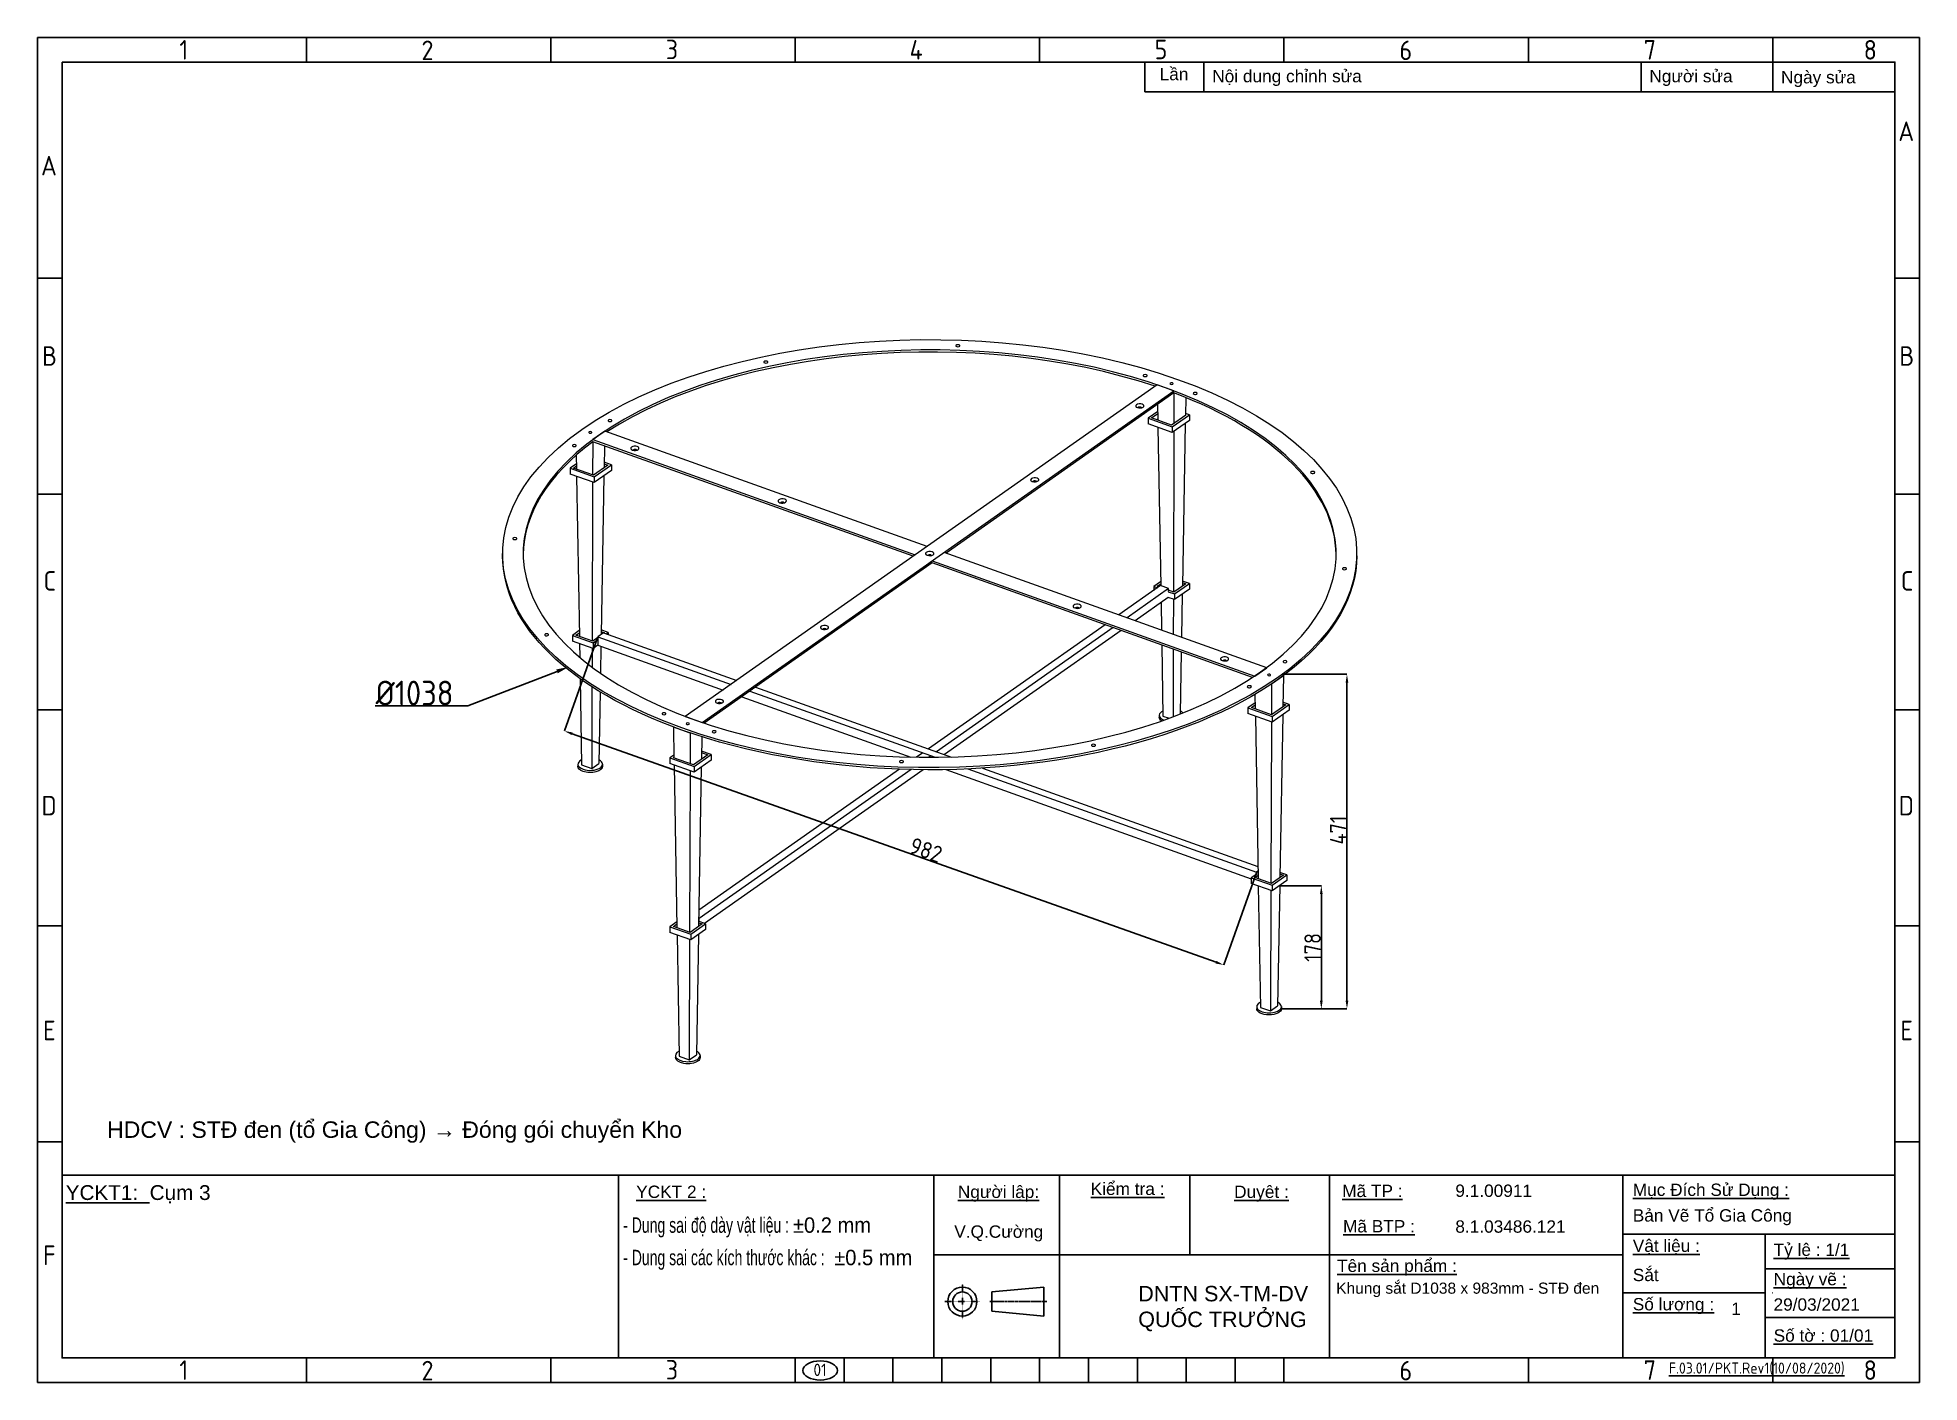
# Model space of a CAD drawing. Header units: millimetres. Extents: x -205945 to -46279, y 28253 to 108078.
# Drawn here: x -48566 to -46279, y 54352 to 55987 of the extents above; entities that cross this region are included whole.
import ezdxf

# ---------------------------------------------------------------- set-up
doc = ezdxf.new("R2010")
doc.units = ezdxf.units.MM
doc.header["$PDMODE"] = 2
for name, pattern in [('CENTER', [2, 1.25, -0.25, 0.25, -0.25]), ('CENTERX2', [4, 2.5, -0.5, 0.5, -0.5]), ('CONTPVMNIL', [0])]:
    doc.linetypes.add(name, pattern=pattern)
doc.layers.get('0').update_dxf_attribs({"linetype": 'CONTPVMNIL'})
doc.layers.get('DEFPOINTS').update_dxf_attribs({"color": 6})
for name, color, linetype in [('CENTER', 1, 'CENTERX2'), ('FRAME050', 6, 'Continuous'), ('MAIN', 7, 'Continuous')]:
    doc.layers.add(name, color=color, linetype=linetype)
doc.styles.add('ISOCP', font='isocp')
doc.styles.add('SLDTEXTSTYLE3', font='TXT', dxfattribs={"width": 0.65, "bigfont": 'bigfont'})
doc.styles.get("Standard").update_dxf_attribs({"font": 'isocp.shx'})
doc.styles.add('style1', font='arial.ttf', dxfattribs={"width": 0.75})
doc.dimstyles.new('Dim20$0', dxfattribs={"dimtxt": 20, "dimasz": 10, "dimexe": 0, "dimexo": 0, "dimgap": 0.6, "dimtad": 1, "dimtoh": 1, "dimdsep": 46, "dimtxsty": 'ISOCP', "dimcen": 0, "dimclrd": 3, "dimclre": 3, "dimclrt": 7, "dimadec": 3, "dimazin": 2, "dimtp": 0.05, "dimtm": 0.05, "dimtfac": 0.7, "dimtofl": 0, "dimtmove": 0, "dimatfit": 3, "dimfxl": 0, "dimtolj": 1, "dimarcsym": 0})
doc.dimstyles.new('Dim20$3', dxfattribs={"dimtxt": 20, "dimasz": 10, "dimexe": 0, "dimexo": 0, "dimgap": 0.6, "dimtad": 1, "dimtoh": 1, "dimdsep": 46, "dimtxsty": 'ISOCP', "dimcen": 0, "dimclrd": 3, "dimclre": 3, "dimclrt": 7, "dimadec": 3, "dimazin": 2, "dimtp": 0.05, "dimtm": 0.05, "dimtfac": 0.7, "dimtofl": 0, "dimtmove": 0, "dimatfit": 3, "dimfxl": 0, "dimtolj": 1, "dimarcsym": 0})

msp = doc.modelspace()

# ---------------------------------------------------------------- texts
at = {"attachment_point": 1}
for s, insert, char_height, width in [('{\\fArial|b0|i0|c0|p34;Lần}', (-47202.407, 55949.703), 15, 24.50884), ('{\\fArial|b0|i0|c0|p34;\\LYCKT1:\\l  Cụm 3}', (-48531.889, 54591.78), 18, 271.29006), ('{\\fArial|b0|i0|c0|p34;29/03/2021}', (-46456.341, 54454.213), 15, 11.98235), ('{\\LF.03.01/PKT.Rev1(10/08/2020)}', (-46583.559, 54376.21), 13.5, 28.97216)]:
    msp.add_mtext(s, dxfattribs=dict(at, insert=insert, char_height=char_height, width=width))
at = {"color": 0, "attachment_point": 1, "style": 'SLDTEXTSTYLE3'}
for s, insert, char_height, width in [('{\\fArial|b0|i0|c0|p34;\\W1;\\C256;Nội dung chỉnh sửa}', (-47138.482, 55947.223), 15, 274.88014), ('{\\fArial|b0|i0|c0|p34;\\W1;\\C256;Người sửa}', (-46607.275, 55947.223), 15, 274.88014), ('{\\fArial|b0|i0|c0|p34;\\W1;\\C256;Ngày sửa}', (-46447.267, 55945.923), 15, 274.88014), ('{\\fArial|b0|i0|c0|p34;\\W1;\\L\\C256;YCKT 2 :}', (-47838.561, 54591.246), 15, 104.20621), ('{\\fArial|b0|i0|c0|p34;\\W1;\\L\\C256;Người lập:}', (-47447.678, 54591.246), 15, 104.20621), ('{\\fArial|b0|i0|c0|p34;\\W1;\\L\\C256;Kiểm tra :}', (-47286.236, 54594.878), 15, 104.20621), ('{\\fArial|b0|i0|c0|p34;\\W1;\\L\\C256;Duyệt :}', (-47111.881, 54591.246), 15, 104.20621), ('{\\fArial|b0|i0|c0|p34;\\W1;\\L\\C256;Mã TP :}', (-46980.526, 54592.319), 15, 104.20621), ('{\\fArial|b0|i0|c0|p34;\\W1;\\C256;9.1.00911}', (-46843.06, 54592.538), 15, 104.20621), ('{\\fArial|b0|i0|c0|p34;\\W1;\\L\\C256;Mục Đích Sử Dụng :}', (-46627.395, 54593.684), 15, 198.90063), ('{\\fArial|b0|i0|c0|p34; - Dung sai độ dày vật liệu : \\W0.933;%%P0.2 mm}', (-47859.088, 54552.638), 18.75, 604.403), ('{\\fArial|b0|i0|c0|p34;\\W1;\\C256;V.Q.Cường}', (-47452.024, 54542.861), 15, 104.20621), ('{\\fArial|b0|i0|c0|p34;\\W1;\\L\\C256;Mã BTP :}', (-46979.563, 54549.378), 15, 104.20621), ('{\\fArial|b0|i0|c0|p34;\\W1;\\C256;8.1.03486.121}', (-46843.06, 54549.009), 15, 104.20621), ('{\\fArial|b0|i0|c0|p34;\\W1;\\C256;Bản Vẽ Tổ Gia Công}', (-46627.395, 54562.535), 15, 305.52172), ('{\\fArial|b0|i0|c0|p34;\\W1;\\L\\C256;Vật liệu :}', (-46627.395, 54525.715), 15, 104.20621), ('{\\fArial|b0|i0|c0|p34;\\W1;\\L\\C256;Tỷ lệ : 1/1}', (-46456.213, 54520.824), 15, 104.20621), ('{\\fArial|b0|i0|c0|p34; - Dung sai các kích thước khác : \\W0.933; %%P0.5 mm}', (-47859.088, 54513.237), 18.75, 604.403), ('{\\fArial|b0|i0|c0|p34;\\W1;\\L\\C256;Tên sản phẩm :}', (-46986.802, 54501.334), 15, 152.67102), ('{\\fArial|b0|i0|c0|p34;\\W1;\\C256;Khung sắt D1038 x 983mm - STĐ đen}', (-46987.859, 54473.345, 0), 13.5, 352.68269), ('{\\fArial|b0|i0|c0|p34;\\W1;\\C256;Sắt }', (-46627.395, 54490.163), 15, 104.20621), ('{\\fArial|b0|i0|c0|p34;\\W1;\\L\\C256;Ngày vẽ :}', (-46456.213, 54485.141), 15, 104.20621), ('{\\fArial|b0|i0|c0|p34;\\W1;\\C256;DNTN SX-TM-DV QUỐC TRƯỞNG}', (-47228.489, 54469.334), 18.75, 279.39865), ('{\\fArial|b0|i0|c0|p34;\\W1;\\L\\C256;Số lượng :}', (-46627.395, 54454.612), 15, 104.20621), ('{\\fArial|b0|i0|c0|p34;\\W1;\\C256;1}', (-46507.805, 54449.067), 15, 104.20621), ('{\\fArial|b0|i0|c0|p34;\\W1;\\L\\C256;Số tờ : 01/01}', (-46456.213, 54416.539), 15, 136.35525)]:
    msp.add_mtext(s, dxfattribs=dict(at, insert=insert, char_height=char_height, width=width))
at = {"ltscale": 30, "insert": (-48481.559, 54669.307, 0), "char_height": 20, "width": 1429.70348, "attachment_point": 1, "style": 'style1'}
msp.add_mtext('{\\W1;HDCV : STĐ đen (tổ Gia Công) → Đóng gói chuyển Kho}', dxfattribs=at)
at = {"color": 7, "insert": (-47623.142, 54374.814), "char_height": 15, "width": 24.50884, "attachment_point": 1}
msp.add_mtext('01', dxfattribs=at)

# ---------------------------------------------------------------- blocks, each defined once
blk = doc.blocks.new('ẢERHAEEH')
at = {"layer": 'FRAME050'}
for p, q in [((-261.36, 213.96), (-261.36, 217.92)), ((-221.76, 213.96), (-221.76, 217.92)), ((-182.16, 213.96), (-182.16, 217.92)), ((-142.56, 213.96), (-142.56, 217.92)), ((-102.96, 213.96), (-102.96, 217.92)), ((-63.36, 213.96), (-63.36, 217.92)), ((-23.76, 213.96), (-23.76, 217.92)), ((-300.96, 178.96), (-304.92, 178.96)), ((0, 178.96), (-3.96, 178.96)), ((-300.96, 143.96), (-304.92, 143.96)), ((0, 143.96), (-3.96, 143.96)), ((-304.92, 108.96), (-300.96, 108.96)), ((-3.96, 108.96), (0, 108.96)), ((-300.96, 73.96), (-304.92, 73.96)), ((0, 73.96), (-3.96, 73.96)), ((-300.96, 38.96), (-304.92, 38.96)), ((0, 38.96), (-3.96, 38.96)), ((-261.36, 0), (-261.36, 3.96)), ((-221.76, 0), (-221.76, 3.96)), ((-182.16, 0), (-182.16, 3.96)), ((-174.24, 0), (-174.24, 3.96)), ((-166.32, 0), (-166.32, 3.96)), ((-158.4, 0), (-158.4, 3.96)), ((-150.48, 0), (-150.48, 3.96)), ((-142.56, 3.96), (-142.56, 0)), ((-134.64, 0), (-134.64, 3.96)), ((-126.72, 0), (-126.72, 3.96)), ((-118.8, 0), (-118.8, 3.96)), ((-110.88, 0), (-110.88, 3.96)), ((-102.96, 0), (-102.96, 3.96)), ((-63.36, 0), (-63.36, 3.96)), ((-23.76, 0), (-23.76, 3.96)), ((-182.16, 0), (-102.96, 0))]:
    blk.add_line(p, q, dxfattribs=at)
at = {"layer": 'MAIN', "color": 7, "linetype": 'Continuous'}
blk.add_lwpolyline([(-300.96, 213.96), (-3.96, 213.96), (-3.96, 3.96), (-300.96, 3.96)], close=True, dxfattribs=at)
at = {"layer": 'FRAME050', "style": 'ISOCP'}
for s, p in [('1', (-281.95, 214.36)), ('2', (-242.72, 214.28)), ('3', (-203.13, 214.42)), ('4', (-163.63, 214.36)), ('5', (-123.93, 214.42)), ('6', (-84.25, 214.28)), ('7', (-44.67, 214.36)), ('8', (-9.03, 214.36)), ('A', (-3.41, 201.17)), ('A', (-304.37, 195.59)), ('B', (-304.21, 164.74)), ('B', (-3.25, 164.74)), ('C', (-303.97, 128.3)), ('C', (-3.01, 128.3)), ('D', (-304.3, 91.87)), ('D', (-3.34, 91.87)), ('E', (-304.05, 55.44)), ('E', (-3.09, 55.44)), ('F', (-304.05, 19.01)), ('1', (-281.95, 0.4)), ('2', (-242.72, 0.32)), ('3', (-203.13, 0.46)), ('6', (-84.25, 0.32)), ('7', (-44.67, 0.4)), ('8', (-9.03, 0.4))]:
    blk.add_text(s, height=3.17, dxfattribs=at).set_placement(p)
blk = doc.blocks.new('*D481')
at = {"color": 3, "lineweight": -2, "ltscale": 30, "transparency": 16777216}
for p, q in [((-48043.3, 55174.3), (-47934.8, 55216.2)), ((-48155.9, 55174.3), (-48043.3, 55174.3))]:
    blk.add_line(p, q, dxfattribs=at)
at = {"color": 3, "ltscale": 30, "transparency": 16777216}
blk.add_solid([(-47935.7, 55218.6), (-47933.9, 55213.9), (-47920.8, 55221.6)], dxfattribs=at)
at = {"layer": 'DEFPOINTS', "color": 0, "ltscale": 30, "transparency": 16777216}
for p in [(-46935.5, 55603), (-47920.8, 55221.6)]:
    blk.add_point(p, dxfattribs=at)
at = {"color": 7, "ltscale": 30, "transparency": 16777216, "insert": (-48107.9, 55189.9), "char_height": 30, "attachment_point": 5, "style": 'ISOCP'}
blk.add_mtext('\\A1;%%C1038', dxfattribs=at)
blk = doc.blocks.new('*D482')
at = {"color": 3, "lineweight": -2, "ltscale": 30, "transparency": 16777216}
for p, q in [((-47885.6, 55257.2), (-47925.9, 55143.8)), ((-47916.4, 55140.5), (-47133.8, 54862.8)), ((-47084.2, 54972.8), (-47124.4, 54859.4))]:
    blk.add_line(p, q, dxfattribs=at)
at = {"color": 3, "ltscale": 30, "transparency": 16777216}
for points in [[(-47915.9, 55142), (-47917, 55138.9), (-47925.9, 55143.8)], [(-47133.3, 54864.3), (-47134.4, 54861.2), (-47124.4, 54859.4)]]:
    blk.add_solid(points, dxfattribs=at)
at = {"layer": 'DEFPOINTS', "color": 0, "ltscale": 30, "transparency": 16777216}
for p in [(-47885.6, 55257.2), (-47084.2, 54972.8), (-47124.4, 54859.4)]:
    blk.add_point(p, dxfattribs=at)
at = {"color": 7, "ltscale": 30, "transparency": 16777216, "insert": (-47486.4, 54999.1), "char_height": 20, "attachment_point": 5, "rotation": 340.4628, "style": 'ISOCP'}
blk.add_mtext('\\A1;982', dxfattribs=at)
blk = doc.blocks.new('*D483')
at = {"color": 3, "lineweight": -2, "ltscale": 30, "transparency": 16777216}
for p, q in [((-47056.8, 54955.7), (-47005.9, 54955.7)), ((-47005.9, 54945.7), (-47005.9, 54815.9)), ((-47054.8, 54805.9), (-47005.9, 54805.9))]:
    blk.add_line(p, q, dxfattribs=at)
at = {"color": 3, "ltscale": 30, "transparency": 16777216}
for points in [[(-47007.6, 54945.7), (-47004.3, 54945.7), (-47005.9, 54955.7)], [(-47007.6, 54815.9), (-47004.3, 54815.9), (-47005.9, 54805.9)]]:
    blk.add_solid(points, dxfattribs=at)
at = {"layer": 'DEFPOINTS', "color": 0, "ltscale": 30, "transparency": 16777216}
for p in [(-47056.8, 54955.7), (-47054.8, 54805.9), (-47005.9, 54805.9)]:
    blk.add_point(p, dxfattribs=at)
at = {"color": 7, "ltscale": 30, "transparency": 16777216, "insert": (-47016.5, 54880.8), "char_height": 20, "attachment_point": 5, "rotation": 90, "style": 'ISOCP'}
blk.add_mtext('\\A1;178', dxfattribs=at)
blk = doc.blocks.new('*D769')
at = {"color": 3, "lineweight": -2, "ltscale": 30, "transparency": 16777216}
for p, q in [((-47053.3, 55212.7), (-46974.8, 55212.7)), ((-46974.8, 55202.7), (-46974.8, 54816.1)), ((-47054.5, 54806.1), (-46974.8, 54806.1))]:
    blk.add_line(p, q, dxfattribs=at)
at = {"color": 3, "ltscale": 30, "transparency": 16777216}
for points in [[(-46976.4, 55202.7), (-46973.1, 55202.7), (-46974.8, 55212.7)], [(-46976.4, 54816.1), (-46973.1, 54816.1), (-46974.8, 54806.1)]]:
    blk.add_solid(points, dxfattribs=at)
at = {"layer": 'DEFPOINTS', "color": 0, "ltscale": 30, "transparency": 16777216}
for p in [(-47053.3, 55212.7), (-47054.5, 54806.1), (-46974.8, 54806.1)]:
    blk.add_point(p, dxfattribs=at)
at = {"color": 7, "ltscale": 30, "transparency": 16777216, "insert": (-46985.4, 55023.3), "char_height": 20, "attachment_point": 5, "rotation": 90, "style": 'ISOCP'}
blk.add_mtext('\\A1;471', dxfattribs=at)

# ---------------------------------------------------------------- dimensions: what is measured, and where the dimension line sits
at = {"ltscale": 30}
dim = msp.add_diameter_dim_2p(p1=(-46935.535, 55602.977, 0), p2=(-47920.816, 55221.647, 0), text='%%C1038', dimstyle='Dim20$3', override={"dimtxt": 30, "dimasz": 15}, dxfattribs=at)
dim.commit()
dim.dimension.update_dxf_attribs({"geometry": '*D481', "text_midpoint": (-48107.884, 55174.256, 0), "dimtype": 163})
for base, p1, p2, angle, text, picture, middle, dimtype in [((-47124.422, 54859.408, 0), (-47885.631, 55257.176, 0), (-47084.19, 54972.785, 0), 340.46278, '982', '*D482', (-47489.945, 54989.114, 0), 161), ((-46974.763, 54806.145, 0), (-47053.339, 55212.656, 0), (-47054.458, 54806.145, 0), 90, '471', '*D769', (-46974.763, 55023.292, 0), 160), ((-47005.94, 54805.877, 0), (-47056.836, 54955.669, 0), (-47054.84, 54805.877, 0), 90, '178', '*D483', (-47005.94, 54880.773, 0), 160)]:
    dim = msp.add_linear_dim(base=base, p1=p1, p2=p2, angle=angle, text=text, dimstyle='Dim20$0', dxfattribs=at)
    dim.commit()
    dim.dimension.update_dxf_attribs({"geometry": picture, "text_midpoint": middle, "dimtype": dimtype})

# ---------------------------------------------------------------- linework, layer by layer
at = {"color": 0, "linetype": 'Continuous', "lineweight": 0, "extrusion": (0, 0.865351, 0.501167)}
for p, q in [((-47205.394, 55564.556, 0), (-47499.357, 55357.886, 0)), ((-47481.448, 55348.892, 0), (-47185.037, 55557.283, 0)), ((-47185.087, 55554.652, 0), (-47462.04, 55359.941, 0)), ((-47185.037, 55557.283, 0), (-47205.394, 55564.556, 0)), ((-47184.975, 55554.61, 0), (-47185.084, 55517.444, 0)), ((-47170.739, 55549.036, 0), (-47171.117, 55527.263, 0)), ((-47204.809, 55532.067, 0), (-47216.489, 55523.856, 0)), ((-47212.305, 55524.208, 0), (-47204.765, 55529.509, 0)), ((-47204.96, 55540.68, 0), (-47204.625, 55521.464, 0)), ((-47170.463, 55527.723, 0), (-47187.876, 55515.48, 0)), ((-47187.175, 55513.383, 0), (-47166.278, 55528.075, 0)), ((-47171.105, 55527.953, 0), (-47170.463, 55527.723, 0)), ((-47166.278, 55528.075, 0), (-47171.073, 55529.788, 0)), ((-47166.278, 55528.075, 0), (-47166.278, 55521.152, 0)), ((-47876.866, 55508.14, 0), (-47891.378, 55497.938, 0)), ((-47484.845, 55368.088, 0), (-47876.866, 55508.14, 0)), ((-47216.489, 55523.856, 0), (-47216.489, 55516.933, 0)), ((-47216.489, 55523.856, 0), (-47187.175, 55513.383, 0)), ((-47187.175, 55506.46, 0), (-47216.489, 55516.933, 0)), ((-47187.876, 55515.48, 0), (-47212.305, 55524.208, 0)), ((-47204.646, 55522.67, 0), (-47205.776, 55521.875, 0)), ((-47204.471, 55512.64, 0), (-47201.12, 55320.387, 0)), ((-47166.278, 55521.152, 0), (-47187.175, 55506.46, 0)), ((-47187.175, 55513.383, 0), (-47187.175, 55506.46, 0)), ((-47185.112, 55507.911, 0), (-47185.687, 55312.687, 0)), ((-47171.285, 55517.632, 0), (-47174.726, 55319.638, 0)), ((-47891.465, 55495.199, 0), (-47891.583, 55455.128, 0)), ((-47891.378, 55497.938, 0), (-47499.357, 55357.886, 0)), ((-47501.805, 55356.165, 0), (-47891.307, 55495.317, 0)), ((-47877.219, 55490.284, 0), (-47877.684, 55463.535, 0)), ((-47911.226, 55468.445, 0), (-47918.908, 55463.044, 0)), ((-47918.908, 55463.044, 0), (-47889.594, 55452.571, 0)), ((-47918.908, 55463.044, 0), (-47918.908, 55456.121, 0)), ((-47914.724, 55463.395, 0), (-47911.181, 55465.886, 0)), ((-47890.295, 55454.668, 0), (-47914.724, 55463.395, 0)), ((-47911.411, 55479.08, 0), (-47911.115, 55462.106, 0)), ((-47872.881, 55466.911, 0), (-47890.295, 55454.668, 0)), ((-47889.594, 55452.571, 0), (-47868.697, 55467.262, 0)), ((-47868.697, 55460.339, 0), (-47889.594, 55445.648, 0)), ((-47877.596, 55468.595, 0), (-47872.881, 55466.911, 0)), ((-47868.697, 55467.262, 0), (-47877.564, 55470.43, 0)), ((-47868.697, 55467.262, 0), (-47868.697, 55460.339, 0)), ((-47889.594, 55445.648, 0), (-47918.908, 55456.121, 0)), ((-47910.961, 55453.282, 0), (-47907.572, 55258.829, 0)), ((-47891.609, 55446.368, 0), (-47892.177, 55253.329, 0)), ((-47889.594, 55452.571, 0), (-47889.594, 55445.648, 0)), ((-47877.851, 55453.904, 0), (-47881.201, 55261.162, 0)), ((-48000.922, 55356.755, 0), (-48000.922, 55359.351, 0)), ((-47499.357, 55357.886, 0), (-47778.892, 55161.36, 0)), ((-47758.535, 55154.087, 0), (-47479, 55350.613, 0)), ((-47479, 55348.017, 0), (-47755.903, 55153.341, 0)), ((-47479, 55350.613, 0), (-47086.863, 55210.52, 0)), ((-47089.6, 55208.901, 0), (-47479, 55348.017, 0)), ((-47072.352, 55220.722, 0), (-47464.488, 55360.816, 0)), ((-46962.922, 55356.755, 0), (-46962.922, 55359.351, 0)), ((-47201.241, 55320.431, 0), (-47251.851, 55284.849, 0)), ((-47201.203, 55325.198, 0), (-47209.516, 55319.354, 0)), ((-47205.331, 55319.705, 0), (-47201.159, 55322.639, 0)), ((-47191.469, 55316.94, 0), (-47201.241, 55320.431, 0)), ((-47170.463, 55322.635, 0), (-47184.974, 55312.433, 0)), ((-47184.273, 55310.336, 0), (-47166.278, 55322.987, 0)), ((-47174.648, 55324.13, 0), (-47170.463, 55322.635, 0)), ((-47166.278, 55322.987, 0), (-47174.616, 55325.965, 0)), ((-47166.278, 55322.987, 0), (-47166.278, 55316.064, 0)), ((-47191.469, 55316.94, 0), (-47242.079, 55281.358, 0)), ((-47192.008, 55306.176, 0), (-47232.286, 55277.86, 0)), ((-47209.516, 55319.354, 0), (-47209.516, 55314.613, 0)), ((-47209.516, 55319.354, 0), (-47205.044, 55317.756, 0)), ((-47203.303, 55318.981, 0), (-47205.331, 55319.705, 0)), ((-47200.765, 55300.02, 0), (-47200.178, 55266.389, 0)), ((-47192.008, 55313.099, 0), (-47184.273, 55310.336, 0)), ((-47184.273, 55303.413, 0), (-47192.008, 55306.176, 0)), ((-47191.469, 55313.478, 0), (-47191.469, 55316.94, 0)), ((-47184.974, 55312.433, 0), (-47191.469, 55314.753, 0)), ((-47185.712, 55303.927, 0), (-47185.838, 55261.266, 0)), ((-47166.278, 55316.064, 0), (-47184.273, 55303.413, 0)), ((-47184.273, 55310.336, 0), (-47184.273, 55303.413, 0)), ((-47174.893, 55310.007, 0), (-47175.803, 55257.681, 0)), ((-47907.694, 55265.84, 0), (-47916.006, 55259.996, 0)), ((-47916.006, 55259.996, 0), (-47890.763, 55250.978, 0)), ((-47916.006, 55259.996, 0), (-47916.006, 55253.073, 0)), ((-47890.763, 55244.055, 0), (-47916.006, 55253.073, 0)), ((-47911.822, 55260.348, 0), (-47907.649, 55263.281, 0)), ((-47891.465, 55253.075, 0), (-47911.822, 55260.348, 0)), ((-47885.249, 55257.445, 0), (-47891.465, 55253.075, 0)), ((-47890.763, 55250.978, 0), (-47885.249, 55254.855, 0)), ((-47878.283, 55263.213, 0), (-47885.249, 55258.316, 0)), ((-47885.249, 55258.316, 0), (-47885.249, 55247.932, 0)), ((-47885.249, 55258.316, 0), (-47723.285, 55200.454, 0)), ((-47881.138, 55264.772, 0), (-47876.953, 55263.277, 0)), ((-47872.769, 55263.629, 0), (-47881.106, 55266.607, 0)), ((-47878.283, 55263.213, 0), (-47716.32, 55205.351, 0)), ((-47876.953, 55263.277, 0), (-47877.461, 55262.92, 0)), ((-47875.019, 55262.047, 0), (-47872.769, 55263.629, 0)), ((-47872.769, 55263.629, 0), (-47872.769, 55261.243, 0)), ((-47268.811, 55272.926, 0), (-47483.325, 55122.112, 0)), ((-47259.039, 55269.435, 0), (-47473.554, 55118.621, 0)), ((-47249.246, 55265.936, 0), (-47463.76, 55115.122, 0)), ((-47907.418, 55250.005, 0), (-47907.127, 55233.322, 0)), ((-47892.203, 55244.569, 0), (-47892.271, 55221.507, 0)), ((-47890.763, 55250.978, 0), (-47890.763, 55244.055, 0)), ((-47885.249, 55247.932, 0), (-47890.763, 55244.055, 0)), ((-47885.249, 55247.932, 0), (-47733.079, 55193.568, 0)), ((-47881.454, 55246.576, 0), (-47882.018, 55214.134, 0)), ((-47199.863, 55248.294, 0), (-47198.358, 55161.932, 0)), ((-47185.891, 55243.302, 0), (-47186.133, 55161.06, 0)), ((-47176.113, 55239.809, 0), (-47177.424, 55164.4, 0)), ((-47906.673, 55207.286, 0), (-47904.848, 55102.574, 0)), ((-47086.863, 55210.52, 0), (-47072.352, 55220.722, 0)), ((-47052.023, 55210.864, 0), (-47066.535, 55200.661, 0)), ((-47052.023, 55210.864, 0), (-47052.678, 55173.193, 0)), ((-47052.175, 55210.918, 0), (-47052.023, 55210.864, 0)), ((-47892.341, 55197.546, 0), (-47892.634, 55098.211, 0)), ((-47882.415, 55191.319, 0), (-47883.927, 55104.332, 0)), ((-47710.274, 55185.421, 0), (-47504.877, 55112.042, 0)), ((-47700.48, 55192.306, 0), (-47475.128, 55111.798, 0)), ((-47693.514, 55197.203, 0), (-47455.39, 55112.132, 0)), ((-47086.549, 55188.255, 0), (-47086.239, 55170.491, 0)), ((-47066.535, 55200.661, 0), (-47066.686, 55200.715, 0)), ((-47066.535, 55200.661, 0), (-47066.644, 55163.49, 0)), ((-47778.892, 55161.36, 0), (-47758.535, 55154.087, 0)), ((-47202.897, 55162.811, 0), (-47202.897, 55160.215, 0)), ((-47198.358, 55161.932, 0), (-47190.94, 55159.282, 0)), ((-47086.37, 55177.998, 0), (-47095.148, 55171.827, 0)), ((-47095.148, 55171.827, 0), (-47095.148, 55164.904, 0)), ((-47095.148, 55171.827, 0), (-47065.833, 55161.354, 0)), ((-47065.833, 55154.431, 0), (-47095.148, 55164.904, 0)), ((-47090.964, 55172.178, 0), (-47086.326, 55175.439, 0)), ((-47066.535, 55163.451, 0), (-47090.964, 55172.178, 0)), ((-47086.086, 55161.667, 0), (-47082.642, 54964.117, 0)), ((-47049.121, 55175.694, 0), (-47066.535, 55163.451, 0)), ((-47065.833, 55161.354, 0), (-47044.937, 55176.046, 0)), ((-47044.937, 55169.123, 0), (-47065.833, 55154.431, 0)), ((-47065.833, 55161.354, 0), (-47065.833, 55154.431, 0)), ((-47052.845, 55163.563, 0), (-47056.287, 54965.568, 0)), ((-47052.613, 55176.941, 0), (-47049.121, 55175.694, 0)), ((-47044.937, 55176.046, 0), (-47052.581, 55178.776, 0)), ((-47044.937, 55176.046, 0), (-47044.937, 55169.123, 0)), ((-47793.382, 55148.576, 0), (-47793.274, 55148.652, 0)), ((-47793.382, 55148.576, 0), (-47792.73, 55111.133, 0)), ((-47773.025, 55141.303, 0), (-47793.382, 55148.576, 0)), ((-47773.025, 55141.303, 0), (-47773.135, 55104.132, 0)), ((-47772.917, 55141.379, 0), (-47773.025, 55141.303, 0)), ((-47066.67, 55154.73, 0), (-47067.247, 54958.618, 0)), ((-47792.786, 55114.375, 0), (-47797.567, 55111.015, 0)), ((-47751.54, 55114.882, 0), (-47768.954, 55102.639, 0)), ((-47768.252, 55100.542, 0), (-47747.356, 55115.233, 0)), ((-47758.77, 55136.745, 0), (-47759.244, 55109.465, 0)), ((-47759.103, 55117.584, 0), (-47751.54, 55114.882, 0)), ((-47747.356, 55115.233, 0), (-47759.071, 55119.419, 0)), ((-47747.356, 55115.233, 0), (-47747.356, 55108.31, 0)), ((-47490.291, 55117.215, 0), (-47497.846, 55111.903, 0)), ((-47909.387, 55103.453, 0), (-47909.387, 55100.857, 0)), ((-47904.848, 55102.574, 0), (-47892.634, 55098.211, 0)), ((-47892.634, 55098.211, 0), (-47883.927, 55104.332, 0)), ((-47879.387, 55103.453, 0), (-47879.387, 55100.857, 0)), ((-47797.567, 55111.015, 0), (-47797.567, 55104.092, 0)), ((-47797.567, 55111.015, 0), (-47768.252, 55100.542, 0)), ((-47768.252, 55093.619, 0), (-47797.567, 55104.092, 0)), ((-47793.382, 55111.366, 0), (-47792.742, 55111.817, 0)), ((-47768.954, 55102.639, 0), (-47793.382, 55111.366, 0)), ((-47792.576, 55102.309, 0), (-47789.132, 54904.76, 0)), ((-47773.16, 55095.372, 0), (-47773.738, 54899.26, 0)), ((-47747.356, 55108.31, 0), (-47768.252, 55093.619, 0)), ((-47768.252, 55100.542, 0), (-47768.252, 55093.619, 0)), ((-47759.412, 55099.834, 0), (-47762.777, 54906.21, 0)), ((-47518.617, 55097.3, 0), (-47762.435, 54925.885, 0)), ((-47504.458, 55096.894, 0), (-47762.065, 54915.784, 0)), ((-47758.069, 55110.291, 0), (-47759.223, 55110.704, 0)), ((-47489.991, 55096.68, 0), (-47755.536, 54909.99, 0)), ((-47480.52, 55113.724, 0), (-47483.291, 55111.775, 0)), ((-47462.312, 55096.835, 0), (-47091.076, 54964.208, 0)), ((-47435.628, 55097.686, 0), (-47084.805, 54972.352, 0)), ((-47417.656, 55098.651, 0), (-47082.902, 54979.058, 0)), ((-47085.562, 54969.161, 0), (-47091.076, 54965.284, 0)), ((-47091.076, 54965.284, 0), (-47091.076, 54958.361, 0)), ((-47091.076, 54965.284, 0), (-47065.833, 54956.266, 0)), ((-47065.833, 54949.343, 0), (-47091.076, 54958.361, 0)), ((-47086.892, 54965.636, 0), (-47082.72, 54968.569, 0)), ((-47066.535, 54958.363, 0), (-47086.892, 54965.636, 0)), ((-47082.81, 54973.755, 0), (-47084.805, 54972.352, 0)), ((-47084.805, 54972.352, 0), (-47084.805, 54968.891, 0)), ((-47082.488, 54955.293, 0), (-47079.918, 54807.863, 0)), ((-47052.023, 54968.565, 0), (-47066.535, 54958.363, 0)), ((-47065.833, 54956.266, 0), (-47047.839, 54968.917, 0)), ((-47047.839, 54961.994, 0), (-47065.833, 54949.343, 0)), ((-47065.833, 54956.266, 0), (-47065.833, 54949.343, 0)), ((-47056.454, 54955.937, 0), (-47058.997, 54809.62, 0)), ((-47056.209, 54970.061, 0), (-47052.023, 54968.565, 0)), ((-47047.839, 54968.917, 0), (-47056.177, 54971.896, 0)), ((-47047.839, 54968.917, 0), (-47047.839, 54961.994, 0)), ((-47067.273, 54949.858, 0), (-47067.704, 54803.499, 0)), ((-47789.255, 54911.77, 0), (-47797.567, 54905.926, 0)), ((-47793.382, 54906.278, 0), (-47789.21, 54909.211, 0)), ((-47758.514, 54909.208, 0), (-47773.025, 54899.005, 0)), ((-47772.324, 54896.908, 0), (-47754.329, 54909.559, 0)), ((-47762.699, 54910.703, 0), (-47758.514, 54909.208, 0)), ((-47754.329, 54909.559, 0), (-47762.667, 54912.538, 0)), ((-47762.065, 54915.784, 0), (-47762.607, 54915.978, 0)), ((-47762.065, 54912.323, 0), (-47762.065, 54915.784, 0)), ((-47754.329, 54909.559, 0), (-47754.329, 54902.636, 0)), ((-47797.567, 54905.926, 0), (-47797.567, 54899.004, 0)), ((-47797.567, 54905.926, 0), (-47772.324, 54896.908, 0)), ((-47772.324, 54889.985, 0), (-47797.567, 54899.004, 0)), ((-47773.025, 54899.005, 0), (-47793.382, 54906.278, 0)), ((-47788.979, 54895.935, 0), (-47786.409, 54748.505, 0)), ((-47773.764, 54890.5, 0), (-47774.194, 54744.141, 0)), ((-47754.329, 54902.636, 0), (-47772.324, 54889.985, 0)), ((-47772.324, 54896.908, 0), (-47772.324, 54889.985, 0)), ((-47762.944, 54896.58, 0), (-47765.487, 54750.262, 0)), ((-47084.458, 54808.741, 0), (-47084.458, 54806.145, 0)), ((-47079.918, 54807.863, 0), (-47067.704, 54803.499, 0)), ((-47067.704, 54803.499, 0), (-47058.997, 54809.62, 0)), ((-47054.458, 54808.741, 0), (-47054.458, 54806.145, 0)), ((-47790.948, 54749.384, 0), (-47790.948, 54746.788, 0)), ((-47786.409, 54748.505, 0), (-47774.194, 54744.141, 0)), ((-47774.194, 54744.141, 0), (-47765.487, 54750.262, 0)), ((-47760.948, 54749.384, 0), (-47760.948, 54746.788, 0))]:
    msp.add_line(p, q, dxfattribs=at)
for p, q in [((-47477.052, 54603.75), (-48536.316, 54603.75)), ((-47859.909, 54603.75), (-47859.909, 54381.803)), ((-47165.763, 54603.75), (-47165.763, 54506.98)), ((-46639.349, 54532.106), (-46639.349, 54603.75)), ((-47477.052, 54506.98), (-46995.882, 54506.98)), ((-47324.087, 54513.133), (-47324.087, 54381.803)), ((-46466.548, 54489.902), (-46308.816, 54489.902)), ((-46466.548, 54431.08), (-46308.816, 54431.08))]:
    msp.add_line(p, q)
at = {"ltscale": 3}
msp.add_line((-46995.882, 54506.98), (-46639.349, 54506.98), dxfattribs=at)
at = {"linetype": 'ByBlock'}
msp.add_line((-46466.548, 54461.003), (-46466.548, 54381.803), dxfattribs=at)
at = {"color": 0, "linetype": 'Continuous', "lineweight": 0}
for centre, major_axis, start_param, end_param in [((-47481.922, 55359.351, 0), (-519, 0), -5.331687179632194, 0.9514981275473926), ((-47481.922, 55356.755, 0), (-494, 0), -2.15869906, -0.65314679), ((-47481.922, 55356.755, 0), (494, 0), 0.00524295, 0.92619178), ((-47226.56, 55536.286, 0), (-2.5, 0), -2.19009453, -0.31736757), ((-47226.56, 55536.286, 0), (2.5, 0), 0.31736757, 0.95149813), ((-47481.922, 55356.755, 0), (-494, 0), -0.59399185, -0.00524295), ((-47840.151, 55484.734, 0), (-2.5, 0), -2.19009453, -0.31736757), ((-47840.151, 55484.734, 0), (2.5, 0), 0.31736757, 0.95149813), ((-47354.262, 55446.506, 0), (-2.5, 0), -2.19009453, -0.31736757), ((-47354.262, 55446.506, 0), (2.5, 0), 0.31736757, 0.95149813), ((-47661.008, 55420.734, 0), (-2.5, 0), -2.19009453, -0.31736757), ((-47661.008, 55420.734, 0), (2.5, 0), 0.31736757, 0.95149813), ((-47481.922, 55356.755, 0), (-2.5, 0), -2.19009453, -0.31736757), ((-47481.922, 55356.755, 0), (-2.5, 0), -2.19009453, -0.31736757), ((-47481.922, 55356.755, 0), (2.5, 0), 0.31736757, 0.95149813), ((-47481.922, 55356.755, 0), (2.5, 0), 0.31736757, 0.95149813), ((-47302.722, 55292.734, 0), (-2.5, 0), -2.19009453, -0.31736757), ((-47302.722, 55292.734, 0), (2.5, 0), 0.31736757, 0.95149813), ((-47609.666, 55266.945, 0), (-2.5, 0), -2.19009453, -0.31736757), ((-47609.666, 55266.945, 0), (2.5, 0), 0.31736757, 0.95149813), ((-47123.579, 55228.734, 0), (-2.5, 0), -2.19009453, -0.31736757), ((-47123.579, 55228.734, 0), (2.5, 0), 0.31736757, 0.95149813), ((-47737.368, 55177.164, 0), (-2.5, 0), -2.19009453, -0.31736757), ((-47737.368, 55177.164, 0), (2.5, 0), 0.31736757, 0.95149813), ((-47187.897, 55162.811, 0), (-15, 0), -0.6192982, 0.88838671), ((-47187.897, 55162.811, 0), (-15, 0), -0.78894353, -0.6192982), ((-47187.897, 55162.811, 0), (-15, 0), -2.74329553, -2.34977812), ((-47894.387, 55103.453, 0), (-15, 0), -0.78894353, 0.95149813), ((-47894.387, 55103.453, 0), (15, 0), -2.19009453, 0.79181453), ((-47069.458, 54808.741, 0), (-15, 0), -0.78894353, 3.93340718), ((-47775.948, 54749.384, 0), (-15, 0), -0.78894353, 2.52229445), ((-47775.948, 54749.384, 0), (15, 0), -0.6192982, 0.79181453)]:
    msp.add_ellipse(centre, major_axis=major_axis, ratio=0.50116692, start_param=start_param, end_param=end_param, dxfattribs=at)
at = {"color": 0, "linetype": 'Continuous', "lineweight": 0, "extrusion": (-5.55112e-17, -9.24446e-33, -1)}
msp.add_ellipse((-47481.922, 55359.351, 0), major_axis=(494, 0), ratio=0.50116692, start_param=-4.093090781137342, end_param=2.190094526042244, dxfattribs=at)
at = {"color": 0, "linetype": 'Continuous', "lineweight": 0, "extrusion": (1.33279e-16, -5.55112e-17, -1)}
for centre, major_axis, start_param, end_param in [((-47447.585, 55612.061, 0), (2.5, 0), -4.093090781137289, 2.190094526042297), ((-47680.984, 55592.172, 0), (2.5, 0), -4.093090781137289, 2.190094526042297), ((-47219.976, 55575.795, 0), (2.5, 0), -4.093090781137289, 2.190094526042297), ((-47226.56, 55538.882, 0), (5, 0), -0.95149813, 5.33168718), ((-47870.393, 55521.148, 0), (2.5, 0), -4.093090781137289, 2.190094526042297), ((-47913.803, 55490.629, 0), (2.5, 0), -4.093090781137289, 2.190094526042297), ((-47840.151, 55487.33, 0), (5, 0), -0.95149813, 5.33168718), ((-47016.445, 55458.034, 0), (2.5, 0), -4.093090781137653, 2.190094526041933), ((-47354.262, 55449.102, 0), (5, 0), -0.95149813, 5.33168718), ((-47661.008, 55423.33, 0), (5, 0), -0.95149813, 5.33168718), ((-47986.001, 55377.731, 0), (2.5, 0), -4.093090781137289, 2.190094526042297), ((-47481.922, 55359.351, 0), (5, 0), -0.95149813, 5.33168718), ((-47481.922, 55359.351, 0), (5, 0), -0.95149813, 5.33168718), ((-46977.844, 55340.971, 0), (2.5, 0), -4.093090781137289, 2.190094526042297), ((-47302.722, 55295.33, 0), (5, 0), -0.95149813, 5.33168718), ((-47947.4, 55260.668, 0), (2.5, 0), -4.093090781137289, 2.190094526042297), ((-47609.666, 55269.541, 0), (5, 0), -0.95149813, 5.33168718), ((-47123.579, 55231.33, 0), (5, 0), -0.95149813, 5.33168718), ((-47050.042, 55228.072, 0), (2.5, 0), -4.093090781137289, 2.190094526042297), ((-47093.452, 55197.553, 0), (2.5, 0), -4.093090781137654, 2.190094526041932), ((-47804.764, 55164.662, 0), (2.5, 0), -4.093090781137289, 2.190094526042297), ((-47737.368, 55179.76, 0), (5, 0), -0.95149813, 5.33168718), ((-47743.869, 55142.907, 0), (2.5, 0), -4.093090781137654, 2.190094526041932), ((-47282.861, 55126.529, 0), (2.5, 0), -4.093090781137289, 2.190094526042297), ((-47516.26, 55106.64, 0), (2.5, 0), -4.093090781137289, 2.190094526042297)]:
    msp.add_ellipse(centre, major_axis=major_axis, ratio=0.50116692, start_param=start_param, end_param=end_param, dxfattribs=at)
at = {"color": 0, "linetype": 'Continuous', "lineweight": 0, "extrusion": (8.65026e-17, -5.55112e-17, -1)}
msp.add_ellipse((-47187.918, 55566.05, 0), major_axis=(2, 0), ratio=0.50116692, start_param=-5.663887107932682, end_param=0.6192981992469044, dxfattribs=at)
at = {"color": 0, "linetype": 'Continuous', "lineweight": 0, "extrusion": (3.31905e-17, -5.55112e-17, -1)}
msp.add_ellipse((-47159.081, 55554.04, 0), major_axis=(2.493, 0), ratio=0.50116692, start_param=-4.09309078113742, end_param=2.190094526042166, dxfattribs=at)
at = {"color": 0, "linetype": 'Continuous', "lineweight": 0, "extrusion": (-8.32019e-17, -2.22045e-16, -1)}
msp.add_ellipse((-47894.358, 55506.696, 0), major_axis=(-2, 0), ratio=0.50116692, start_param=-4.09309078113747, end_param=2.190094526042116, dxfattribs=at)
at = {"color": 0, "linetype": 'Continuous', "lineweight": 0, "extrusion": (8.29563e-17, 1.66533e-16, -1)}
msp.add_ellipse((-47481.922, 55356.755, 0), major_axis=(-519, 0), ratio=0.50116692, start_param=-0.95149813, end_param=0, dxfattribs=at)
at = {"color": 0, "linetype": 'Continuous', "lineweight": 0, "extrusion": (-5.76803e-17, -1.66533e-16, -1)}
msp.add_ellipse((-47481.922, 55356.755, 0), major_axis=(519, 0), ratio=0.50116692, start_param=0, end_param=2.19009453, dxfattribs=at)
at = {"color": 0, "linetype": 'Continuous', "lineweight": 0, "extrusion": (-1.37806e-17, -1.11022e-16, -1)}
msp.add_ellipse((-47069.487, 55212.005, 0), major_axis=(2, 0), ratio=0.50116692, start_param=-4.093090781137471, end_param=2.190094526042115, dxfattribs=at)
at = {"color": 0, "linetype": 'Continuous', "lineweight": 0, "extrusion": (-5.55112e-17, -1.66533e-16, -1)}
msp.add_ellipse((-47187.897, 55160.215, 0), major_axis=(-15, 0), ratio=0.50116692, start_param=-0.60182137, end_param=0, dxfattribs=at)
at = {"color": 0, "linetype": 'Continuous', "lineweight": 0, "extrusion": (4.47721e-17, -9.23805e-30, -1)}
msp.add_ellipse((-47775.927, 55152.651, 0), major_axis=(-2, 0), ratio=0.50116692, start_param=-5.663887107932043, end_param=0.6192981992475435, dxfattribs=at)
at = {"color": 0, "linetype": 'Continuous', "lineweight": 0, "extrusion": (-5.55112e-17, -3.88578e-16, -1)}
msp.add_ellipse((-47894.387, 55100.857, 0), major_axis=(-15, 0), ratio=0.50116692, start_param=-0.95149813, end_param=0, dxfattribs=at)
at = {"color": 0, "linetype": 'Continuous', "lineweight": 0, "extrusion": (5.10327e-17, -5.55112e-17, -1)}
msp.add_ellipse((-47894.387, 55100.857, 0), major_axis=(15, 0), ratio=0.50116692, start_param=0, end_param=2.19009453, dxfattribs=at)
at = {"color": 0, "linetype": 'Continuous', "lineweight": 0, "extrusion": (2.2211e-17, -1.11022e-16, -1)}
msp.add_ellipse((-47069.458, 54806.145, 0), major_axis=(15, 0), ratio=0.50116692, start_param=0, end_param=3.14159265, dxfattribs=at)
at = {"color": 0, "linetype": 'Continuous', "lineweight": 0, "extrusion": (-3.03428e-17, -5.55112e-17, -1)}
msp.add_ellipse((-47775.948, 54746.788, 0), major_axis=(-15, 0), ratio=0.50116692, start_param=-2.52229445, end_param=0, dxfattribs=at)
at = {"color": 0, "linetype": 'Continuous', "lineweight": 0, "extrusion": (-1.22692e-16, -1.66533e-16, -1)}
msp.add_ellipse((-47775.948, 54746.788, 0), major_axis=(15, 0), ratio=0.50116692, start_param=0, end_param=0.6192982, dxfattribs=at)
at = {"color": 1}
msp.add_ellipse((-47614.921, 54366.608), major_axis=(-21.079, 0), ratio=0.55171628, dxfattribs=at)
at = {"layer": 'CENTER', "color": 1, "linetype": 'CENTER', "ltscale": 0.05}
for p, q in [((-47442.172, 54471.646), (-47442.172, 54428.862)), ((-47420.78, 54450.254), (-47463.563, 54450.254))]:
    msp.add_line(p, q, dxfattribs=at)
at = {"layer": 'CENTER'}
msp.add_line((-47339.619, 54450.254), (-47408.943, 54450.254), dxfattribs=at)
at = {"layer": 'DEFPOINTS', "ltscale": 30}
msp.add_lwpolyline([(-48566.016, 55986.503), (-46279.116, 55986.503), (-46279.116, 54352.103), (-48566.016, 54352.103)], close=True, dxfattribs=at)
at = {"layer": 'MAIN'}
for p, q in [((-47220.531, 55920.803), (-47220.531, 55956.803)), ((-47148.531, 55920.803), (-47148.531, 55956.803)), ((-46617.324, 55920.803), (-46617.324, 55956.803)), ((-46457.316, 55920.803), (-46457.316, 55956.803)), ((-47220.531, 55920.803), (-46308.816, 55920.803)), ((-47477.052, 54603.75), (-46308.816, 54603.75)), ((-47477.052, 54506.98), (-47477.052, 54603.75)), ((-47324.087, 54513.133), (-47324.087, 54603.75)), ((-46995.882, 54532.106), (-46995.882, 54603.75)), ((-46995.882, 54461.003), (-46995.882, 54532.106)), ((-46639.349, 54532.106), (-46308.816, 54532.106)), ((-46639.349, 54461.003), (-46639.349, 54532.106)), ((-46466.548, 54461.003), (-46466.548, 54532.106)), ((-47477.052, 54381.803), (-47477.052, 54506.98)), ((-47406.21, 54462.015), (-47343.001, 54467.896)), ((-47406.21, 54462.015), (-47406.21, 54438.493)), ((-47343.001, 54467.896), (-47343.001, 54432.612)), ((-46995.882, 54381.803), (-46995.882, 54461.003)), ((-46639.349, 54461.003), (-46466.548, 54461.003)), ((-46639.349, 54381.803), (-46639.349, 54461.003)), ((-46457.919, 54461.003), (-46457.604, 54461.003)), ((-47343.001, 54432.612), (-47406.21, 54438.493))]:
    msp.add_line(p, q, dxfattribs=at)
for radius in [17.642, 11.761]:
    msp.add_circle((-47442.172, 54450.254), radius, dxfattribs=at)

# ---------------------------------------------------------------- block references
at = {"xscale": 7.5, "yscale": 7.5, "zscale": 7.5}
msp.add_blockref('ẢERHAEEH', (-46279.116, 54352.103), dxfattribs=at)

msp.set_redraw_order([(e.dxf.handle, doc.entitydb.next_handle()) for e in msp.query("TEXT MTEXT ATTDEF DIMENSION ARC_DIMENSION")])  # texts and dimensions are drawn at this point

doc.saveas('drawing.dxf')
